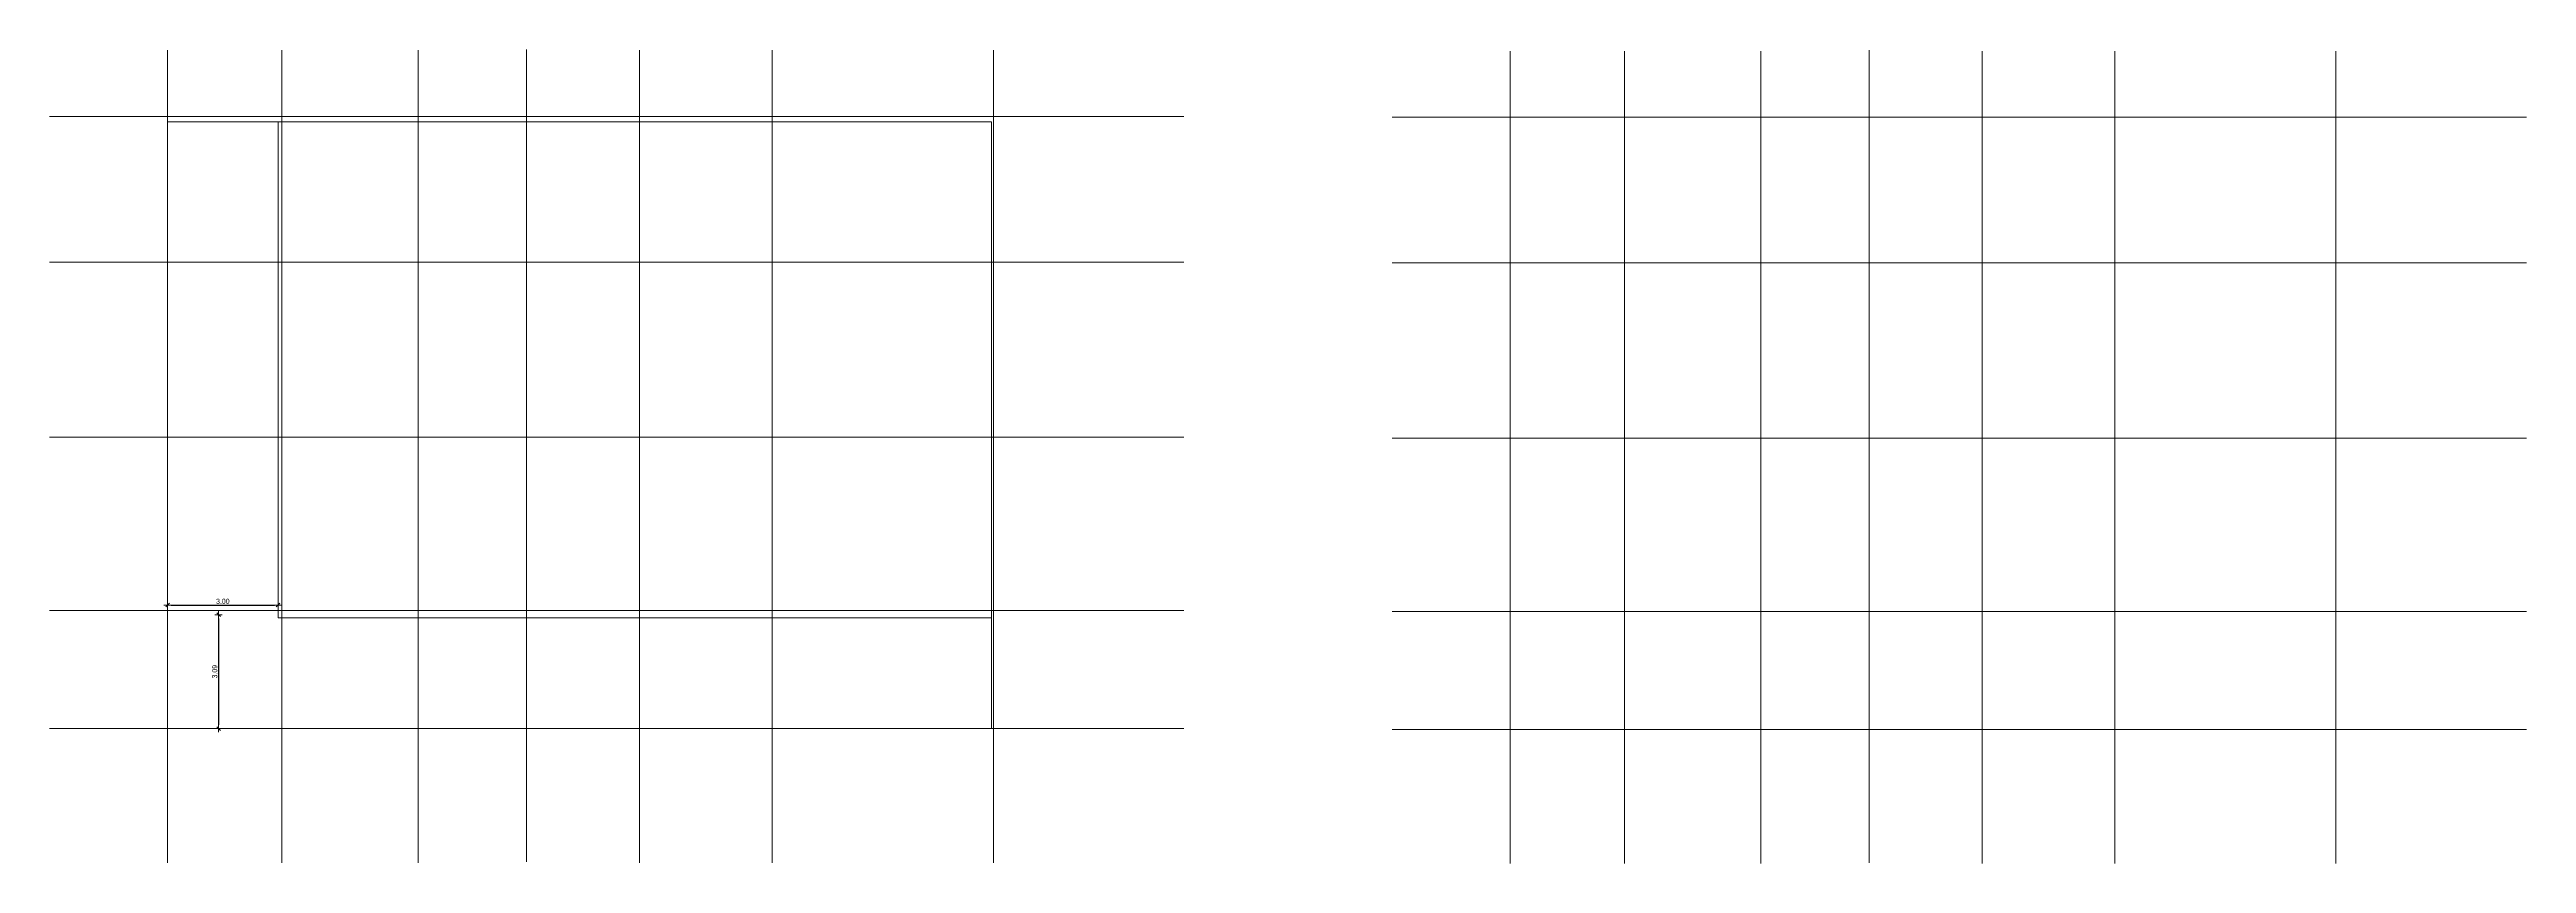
# Model space of a CAD drawing. Header units: metres. Extents: x 20 to 4091, y 56 to 749.
# Drawn here: x 3916.5 to 3983.7, y 727.2 to 749.3 of the extents above.
import ezdxf

# ---------------------------------------------------------------- set-up
doc = ezdxf.new("R2010")
doc.units = ezdxf.units.M
doc.linetypes.add('CENTER', pattern=[50.8, 31.75, -6.35, 6.35, -6.35])
doc.layers.add('A-EJE', color=8, linetype='CENTER', lineweight=9)
doc.layers.add('A-EQUIP', color=8, linetype='Continuous', lineweight=13)
doc.styles.add('VA-01-12', font='stylu.ttf', dxfattribs={"width": 0.8, "height": 0.14})
doc.dimstyles.new('co-50-negro', dxfattribs={"dimtxt": 0.1, "dimasz": 0.1, "dimexe": 0.15, "dimexo": 0.001, "dimgap": 0.03, "dimtad": 1, "dimzin": 0, "dimdsep": 46, "dimtxsty": 'VA-01-12', "dimblk": 'cota1', "dimcen": 0.01, "dimse1": 1, "dimse2": 1, "dimclrd": 1, "dimclre": 2, "dimclrt": 2, "dimadec": 0, "dimazin": 0, "dimtfac": 1, "dimtix": 1, "dimtmove": 2, "dimatfit": 3, "dimldrblk": 'cc', "dimfxl": 1, "dimtolj": 1, "dimtzin": 0, "dimarcsym": 0})

# ---------------------------------------------------------------- blocks, each defined once
blk = doc.blocks.new('cota1')
for p, q in [((1, 0), (-1, 0)), ((-0.5, -0.5), (0.5, 0.5)), ((0, -1), (0, 1))]:
    blk.add_line(p, q)
blk = doc.blocks.new('*D16')
at = {"layer": 'A-EJE', "color": 1, "lineweight": -2, "transparency": 16777216}
blk.add_line((3921.109, 733.882), (3921.109, 730.992), dxfattribs=at)
at = {"layer": 'Defpoints', "color": 0, "transparency": 16777216}
for p in [(3922.724, 733.982), (3921.109, 730.892), (3922.724, 730.892)]:
    blk.add_point(p, dxfattribs=at)
at = {"layer": 'A-EJE', "color": 1, "lineweight": -2, "transparency": 16777216, "xscale": 0.1, "yscale": 0.1, "zscale": 0.1}
for p, rotation in [((3921.109, 733.982), 90), ((3921.109, 730.892), 270)]:
    blk.add_blockref('cota1', p, dxfattribs=dict(at, rotation=rotation))
at = {"layer": 'A-EJE', "color": 2, "transparency": 16777216, "insert": (3921.006, 732.437), "char_height": 0.14, "attachment_point": 5, "rotation": 90, "style": 'VA-01-12'}
blk.add_mtext('\\A1;3.09', dxfattribs=at)
blk = doc.blocks.new('cc')
for p, q in [((1, 0), (-1, 0)), ((-0.5, -0.5), (0.5, 0.5)), ((0, -1), (0, 1))]:
    blk.add_line(p, q)
blk = doc.blocks.new('*D17')
at = {"layer": 'A-EJE', "color": 1, "lineweight": -2, "transparency": 16777216}
blk.add_line((3919.824, 734.241), (3922.624, 734.241), dxfattribs=at)
at = {"layer": 'Defpoints', "color": 0, "transparency": 16777216}
for p in [(3919.724, 733.892), (3922.724, 734.241), (3922.724, 733.892)]:
    blk.add_point(p, dxfattribs=at)
at = {"layer": 'A-EJE', "color": 1, "lineweight": -2, "transparency": 16777216, "xscale": 0.1, "yscale": 0.1, "zscale": 0.1, "rotation": 180}
blk.add_blockref('cota1', (3919.724, 734.241), dxfattribs=at)
at = {"layer": 'A-EJE', "color": 1, "lineweight": -2, "transparency": 16777216, "xscale": 0.1, "yscale": 0.1, "zscale": 0.1}
blk.add_blockref('cota1', (3922.724, 734.241), dxfattribs=at)
at = {"layer": 'A-EJE', "color": 2, "transparency": 16777216, "insert": (3921.224, 734.344), "char_height": 0.14, "attachment_point": 5, "style": 'VA-01-12'}
blk.add_mtext('\\A1;3.00', dxfattribs=at)
blk = doc.blocks.new('ejes')
at = {"layer": 'A-EJE'}
for p, q in [((3919.724, 749.286), (3919.724, 727.256)), ((3922.824, 749.286), (3922.824, 727.256)), ((3926.524, 749.286), (3926.524, 727.256)), ((3929.459, 749.306), (3929.459, 727.276)), ((3932.524, 749.286), (3932.524, 727.256)), ((3936.124, 749.286), (3936.124, 727.256)), ((3942.124, 749.286), (3942.124, 727.256)), ((3947.291, 747.492), (3916.524, 747.492)), ((3947.291, 743.542), (3916.524, 743.542)), ((3947.291, 738.792), (3916.524, 738.792)), ((3947.291, 734.092), (3916.524, 734.092)), ((3947.291, 730.892), (3916.524, 730.892))]:
    blk.add_line(p, q, dxfattribs=at)

msp = doc.modelspace()

# ---------------------------------------------------------------- linework, layer by layer
at = {"layer": 'A-EJE'}
for p, q in [((3942.074, 747.342), (3919.724, 747.342)), ((3922.724, 747.342), (3922.724, 733.892)), ((3942.074, 747.342), (3942.074, 730.892)), ((3922.724, 733.892), (3942.074, 733.892))]:
    msp.add_line(p, q, dxfattribs=at)

# ---------------------------------------------------------------- block references
at = {"layer": 'A-EQUIP'}
for p in [(0, 0), (36.416, -0.02)]:
    msp.add_blockref('ejes', p, dxfattribs=at)

# ---------------------------------------------------------------- dimensions: what is measured, and where the dimension line sits
at = {"layer": 'A-EJE'}
dim = msp.add_linear_dim(base=(3922.724, 734.241), p1=(3919.724, 733.892), p2=(3922.724, 733.892), dimstyle='co-50-negro', dxfattribs=at)
dim.commit()
dim.dimension.update_dxf_attribs({"geometry": '*D17', "text_midpoint": (3921.224, 734.344)})
dim = msp.add_linear_dim(base=(3921.109, 730.892), p1=(3922.724, 733.982), p2=(3922.724, 730.892), angle=90, dimstyle='co-50-negro', dxfattribs=at)
dim.commit()
dim.dimension.update_dxf_attribs({"geometry": '*D16', "text_midpoint": (3921.006, 732.437)})

doc.saveas('drawing.dxf')
